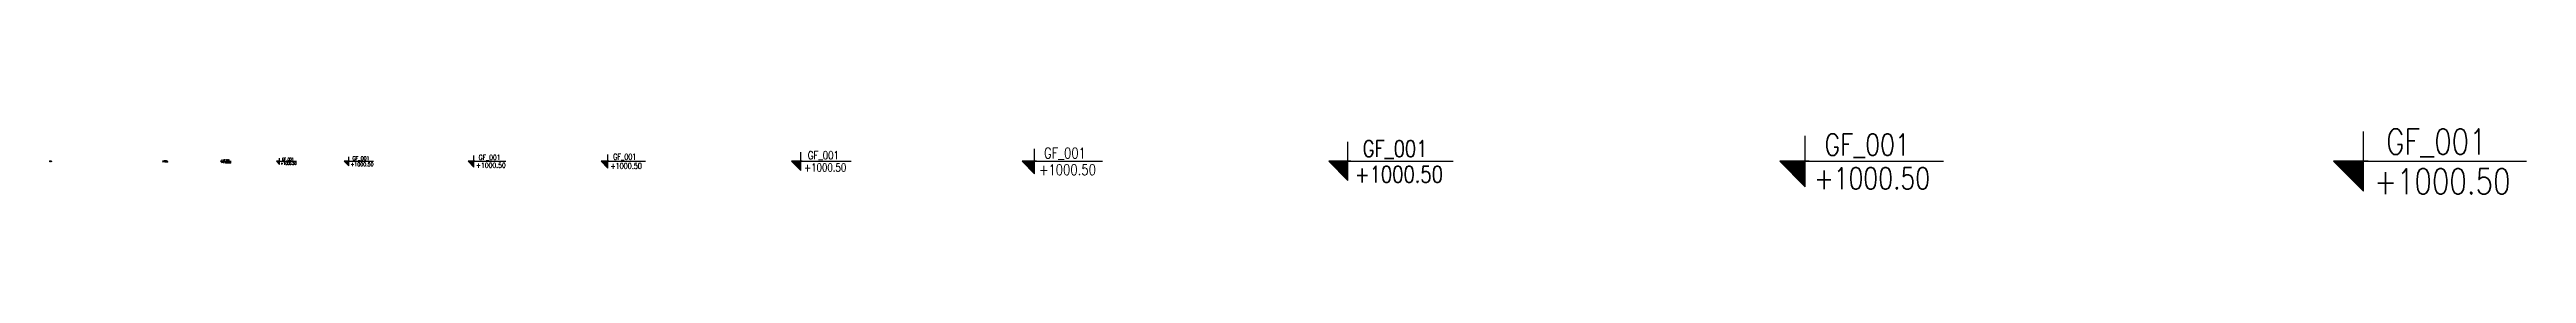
# Model space of a CAD drawing. Header units: millimetres. Extents: x 20588 to 267277, y 8853 to 162867.
# Drawn here: x 20593 to 69542, y 104313 to 105602 of the extents above; entities that cross this region are included whole.
import ezdxf
from ezdxf.enums import TextEntityAlignment as Align

# ---------------------------------------------------------------- set-up
doc = ezdxf.new("R2010")
doc.units = ezdxf.units.MM
doc.header["$MEASUREMENT"] = 0
for name, color, linetype in [('Ano_Tag_Lvl', 95, 'Continuous'), ('Hth_Section tag', 204, 'Continuous'), ('Txt_Tag', 95, 'Continuous')]:
    doc.layers.add(name, color=color, linetype=linetype)
doc.styles.add('Jwalant', font='romans.shx', dxfattribs={"width": 0.8})

# ---------------------------------------------------------------- blocks, each defined once
blk = doc.blocks.new('Anno_Section Line')
at = {"layer": 'Hth_Section tag'}
blk.add_hatch(color=256, dxfattribs=at).paths.add_polyline_path([(332708, 109763), (335309, 112364), (332708, 112364)])
for p, q in [((332708, 109763), (332708, 114966)), ((335309, 112364), (318506, 112364)), ((332305, 112364), (335309, 112364)), ((335309, 112364), (332305, 112364)), ((332305, 112364), (335309, 112364)), ((332708, 109763), (332708, 112364)), ((335309, 112364), (332708, 109763))]:
    blk.add_line(p, q)
at = {"layer": 'Txt_Tag', "linetype": 'ByBlock', "style": 'Jwalant', "width": 0.8}
blk.add_attdef('ELEVATIONNAME', text='', height=2220, dxfattribs=at).set_placement((318500, 115189), align=Align.TOP_LEFT)
at = {"layer": 'Txt_Tag', "style": 'Jwalant', "width": 0.8}
blk.add_attdef('ELEVATIONHEIGHT', text='', height=2220, dxfattribs=at).set_placement((318488, 111730), align=Align.TOP_LEFT)

msp = doc.modelspace()

# ---------------------------------------------------------------- block references
at = {"layer": 'Ano_Tag_Lvl'}
ref = msp.add_blockref('Anno_Section Line', (94958.7, 88512), dxfattribs=dict(at, xscale=-0.1463909164639077, yscale=0.1463909164639077, zscale=0.1463909164639077))
ref.add_attrib('ELEVATIONNAME', ' GF_001', dxfattribs={"layer": 'Txt_Tag', "linetype": 'ByBlock', "height": 324.99, "style": 'Jwalant', "width": 0.8}).set_placement((46364.7, 105374.6), align=Align.TOP_LEFT)
ref.add_attrib('ELEVATIONHEIGHT', '+1000.50', dxfattribs={"layer": 'Txt_Tag', "height": 324.99, "style": 'Jwalant', "width": 0.8}).set_placement((46391.3, 104868.2), align=Align.TOP_LEFT)
ref = msp.add_blockref('Anno_Section Line', (119348.5, 83326.2), dxfattribs=dict(at, xscale=-0.1925425790754229, yscale=0.1925425790754229, zscale=0.1925425790754229))
ref.add_attrib('ELEVATIONNAME', ' GF_001', dxfattribs={"layer": 'Txt_Tag', "linetype": 'ByBlock', "height": 427.44, "style": 'Jwalant', "width": 0.8}).set_placement((55434.6, 105504.9), align=Align.TOP_LEFT)
ref.add_attrib('ELEVATIONHEIGHT', '+1000.50', dxfattribs={"layer": 'Txt_Tag', "height": 427.44, "style": 'Jwalant', "width": 0.8}).set_placement((55469.5, 104838.9), align=Align.TOP_LEFT)
ref = msp.add_blockref('Anno_Section Line', (141813.9, 79464.5), dxfattribs=dict(at, xscale=-0.2269096644667488, yscale=0.2269096644667488, zscale=0.2269096644667488))
ref.add_attrib('ELEVATIONNAME', ' GF_001', dxfattribs={"layer": 'Txt_Tag', "linetype": 'ByBlock', "height": 503.74, "style": 'Jwalant', "width": 0.8}).set_placement((66491.9, 105602), align=Align.TOP_LEFT)
ref.add_attrib('ELEVATIONHEIGHT', '+1000.50', dxfattribs={"layer": 'Txt_Tag', "height": 503.74, "style": 'Jwalant', "width": 0.8}).set_placement((66533.1, 104817.1), align=Align.TOP_LEFT)
ref = msp.add_blockref('Anno_Section Line', (21521.6, 104650.1), dxfattribs=dict(at, xscale=-0.002767901585318889, yscale=0.002767901585318889, zscale=0.002767901585318889))
ref.add_attrib('ELEVATIONNAME', ' GF_001', dxfattribs={"layer": 'Txt_Tag', "linetype": 'ByBlock', "height": 6.14, "style": 'Jwalant', "width": 0.8}).set_placement((20602.8, 104968.9), align=Align.TOP_LEFT)
ref.add_attrib('ELEVATIONHEIGHT', '+1000.50', dxfattribs={"layer": 'Txt_Tag', "height": 6.14, "style": 'Jwalant', "width": 0.8}).set_placement((20603.3, 104959.3), align=Align.TOP_LEFT)
ref = msp.add_blockref('Anno_Section Line', (25008.3, 104229.3), dxfattribs=dict(at, xscale=-0.006512709612512641, yscale=0.006512709612512641, zscale=0.006512709612512641))
ref.add_attrib('ELEVATIONNAME', ' GF_001', dxfattribs={"layer": 'Txt_Tag', "linetype": 'ByBlock', "height": 14.46, "style": 'Jwalant', "width": 0.8}).set_placement((22846.4, 104979.5), align=Align.TOP_LEFT)
ref.add_attrib('ELEVATIONHEIGHT', '+1000.50', dxfattribs={"layer": 'Txt_Tag', "height": 14.46, "style": 'Jwalant', "width": 0.8}).set_placement((22847.6, 104956.9), align=Align.TOP_LEFT)
ref = msp.add_blockref('Anno_Section Line', (28203.2, 103542.9), dxfattribs=dict(at, xscale=-0.01262141496562474, yscale=0.01262141496562474, zscale=0.01262141496562474))
ref.add_attrib('ELEVATIONNAME', ' GF_001', dxfattribs={"layer": 'Txt_Tag', "linetype": 'ByBlock', "height": 28.02, "style": 'Jwalant', "width": 0.8}).set_placement((24013.6, 104996.7), align=Align.TOP_LEFT)
ref.add_attrib('ELEVATIONHEIGHT', '+1000.50', dxfattribs={"layer": 'Txt_Tag', "height": 28.02, "style": 'Jwalant', "width": 0.8}).set_placement((24015.9, 104953.1), align=Align.TOP_LEFT)
ref = msp.add_blockref('Anno_Section Line', (33019.8, 102299), dxfattribs=dict(at, xscale=-0.0236894269607491, yscale=0.0236894269607491, zscale=0.0236894269607491, rotation=359.9985879985408))
ref.add_attrib('ELEVATIONNAME', ' GF_001', dxfattribs={"layer": 'Txt_Tag', "linetype": 'ByBlock', "height": 52.59, "rotation": 359.99859, "style": 'Jwalant', "width": 0.8}).set_placement((25156.3, 105028), align=Align.TOP_LEFT)
ref.add_attrib('ELEVATIONHEIGHT', '+1000.50', dxfattribs={"layer": 'Txt_Tag', "height": 52.59, "rotation": 359.99859, "style": 'Jwalant', "width": 0.8}).set_placement((25160.6, 104946), align=Align.TOP_LEFT)
ref = msp.add_blockref('Anno_Section Line', (37998.7, 101080.4), dxfattribs=dict(at, xscale=-0.03453687585563908, yscale=0.03453687585563908, zscale=0.03453687585563908))
ref.add_attrib('ELEVATIONNAME', ' GF_001', dxfattribs={"layer": 'Txt_Tag', "linetype": 'ByBlock', "height": 76.67, "style": 'Jwalant', "width": 0.8}).set_placement((26534.2, 105058.6), align=Align.TOP_LEFT)
ref.add_attrib('ELEVATIONHEIGHT', '+1000.50', dxfattribs={"layer": 'Txt_Tag', "height": 76.67, "style": 'Jwalant', "width": 0.8}).set_placement((26540.5, 104939.2), align=Align.TOP_LEFT)
ref = msp.add_blockref('Anno_Section Line', (43795.9, 99957.1), dxfattribs=dict(at, xscale=-0.04453365774533608, yscale=0.04453365774533608, zscale=0.04453365774533608))
ref.add_attrib('ELEVATIONNAME', ' GF_001', dxfattribs={"layer": 'Txt_Tag', "linetype": 'ByBlock', "height": 98.86, "style": 'Jwalant', "width": 0.8}).set_placement((29013.1, 105086.9), align=Align.TOP_LEFT)
ref.add_attrib('ELEVATIONHEIGHT', '+1000.50', dxfattribs={"layer": 'Txt_Tag', "height": 98.86, "style": 'Jwalant', "width": 0.8}).set_placement((29021.2, 104932.8), align=Align.TOP_LEFT)
ref = msp.add_blockref('Anno_Section Line', (49059.2, 99074), dxfattribs=dict(at, xscale=-0.05239253852392221, yscale=0.05239253852392221, zscale=0.05239253852392221))
ref.add_attrib('ELEVATIONNAME', ' GF_001', dxfattribs={"layer": 'Txt_Tag', "linetype": 'ByBlock', "height": 116.31, "style": 'Jwalant', "width": 0.8}).set_placement((31667.7, 105109.1), align=Align.TOP_LEFT)
ref.add_attrib('ELEVATIONHEIGHT', '+1000.50', dxfattribs={"layer": 'Txt_Tag', "height": 116.31, "style": 'Jwalant', "width": 0.8}).set_placement((31677.2, 104927.8), align=Align.TOP_LEFT)
ref = msp.add_blockref('Anno_Section Line', (58791.5, 97074.5), dxfattribs=dict(at, xscale=-0.07018758237023515, yscale=0.07018758237023515, zscale=0.07018758237023515))
ref.add_attrib('ELEVATIONNAME', ' GF_001', dxfattribs={"layer": 'Txt_Tag', "linetype": 'ByBlock', "height": 155.82, "style": 'Jwalant', "width": 0.8}).set_placement((35492.9, 105159.3), align=Align.TOP_LEFT)
ref.add_attrib('ELEVATIONHEIGHT', '+1000.50', dxfattribs={"layer": 'Txt_Tag', "height": 155.82, "style": 'Jwalant', "width": 0.8}).set_placement((35505.6, 104916.5), align=Align.TOP_LEFT)
ref = msp.add_blockref('Anno_Section Line', (71532.4, 94331.6), dxfattribs=dict(at, xscale=-0.09459854014598554, yscale=0.09459854014598554, zscale=0.09459854014598554))
ref.add_attrib('ELEVATIONNAME', ' GF_001', dxfattribs={"layer": 'Txt_Tag', "linetype": 'ByBlock', "height": 210.01, "style": 'Jwalant', "width": 0.8}).set_placement((40130.7, 105228.3), align=Align.TOP_LEFT)
ref.add_attrib('ELEVATIONHEIGHT', '+1000.50', dxfattribs={"layer": 'Txt_Tag', "height": 210.01, "style": 'Jwalant', "width": 0.8}).set_placement((40147.8, 104901), align=Align.TOP_LEFT)

doc.saveas('drawing.dxf')
